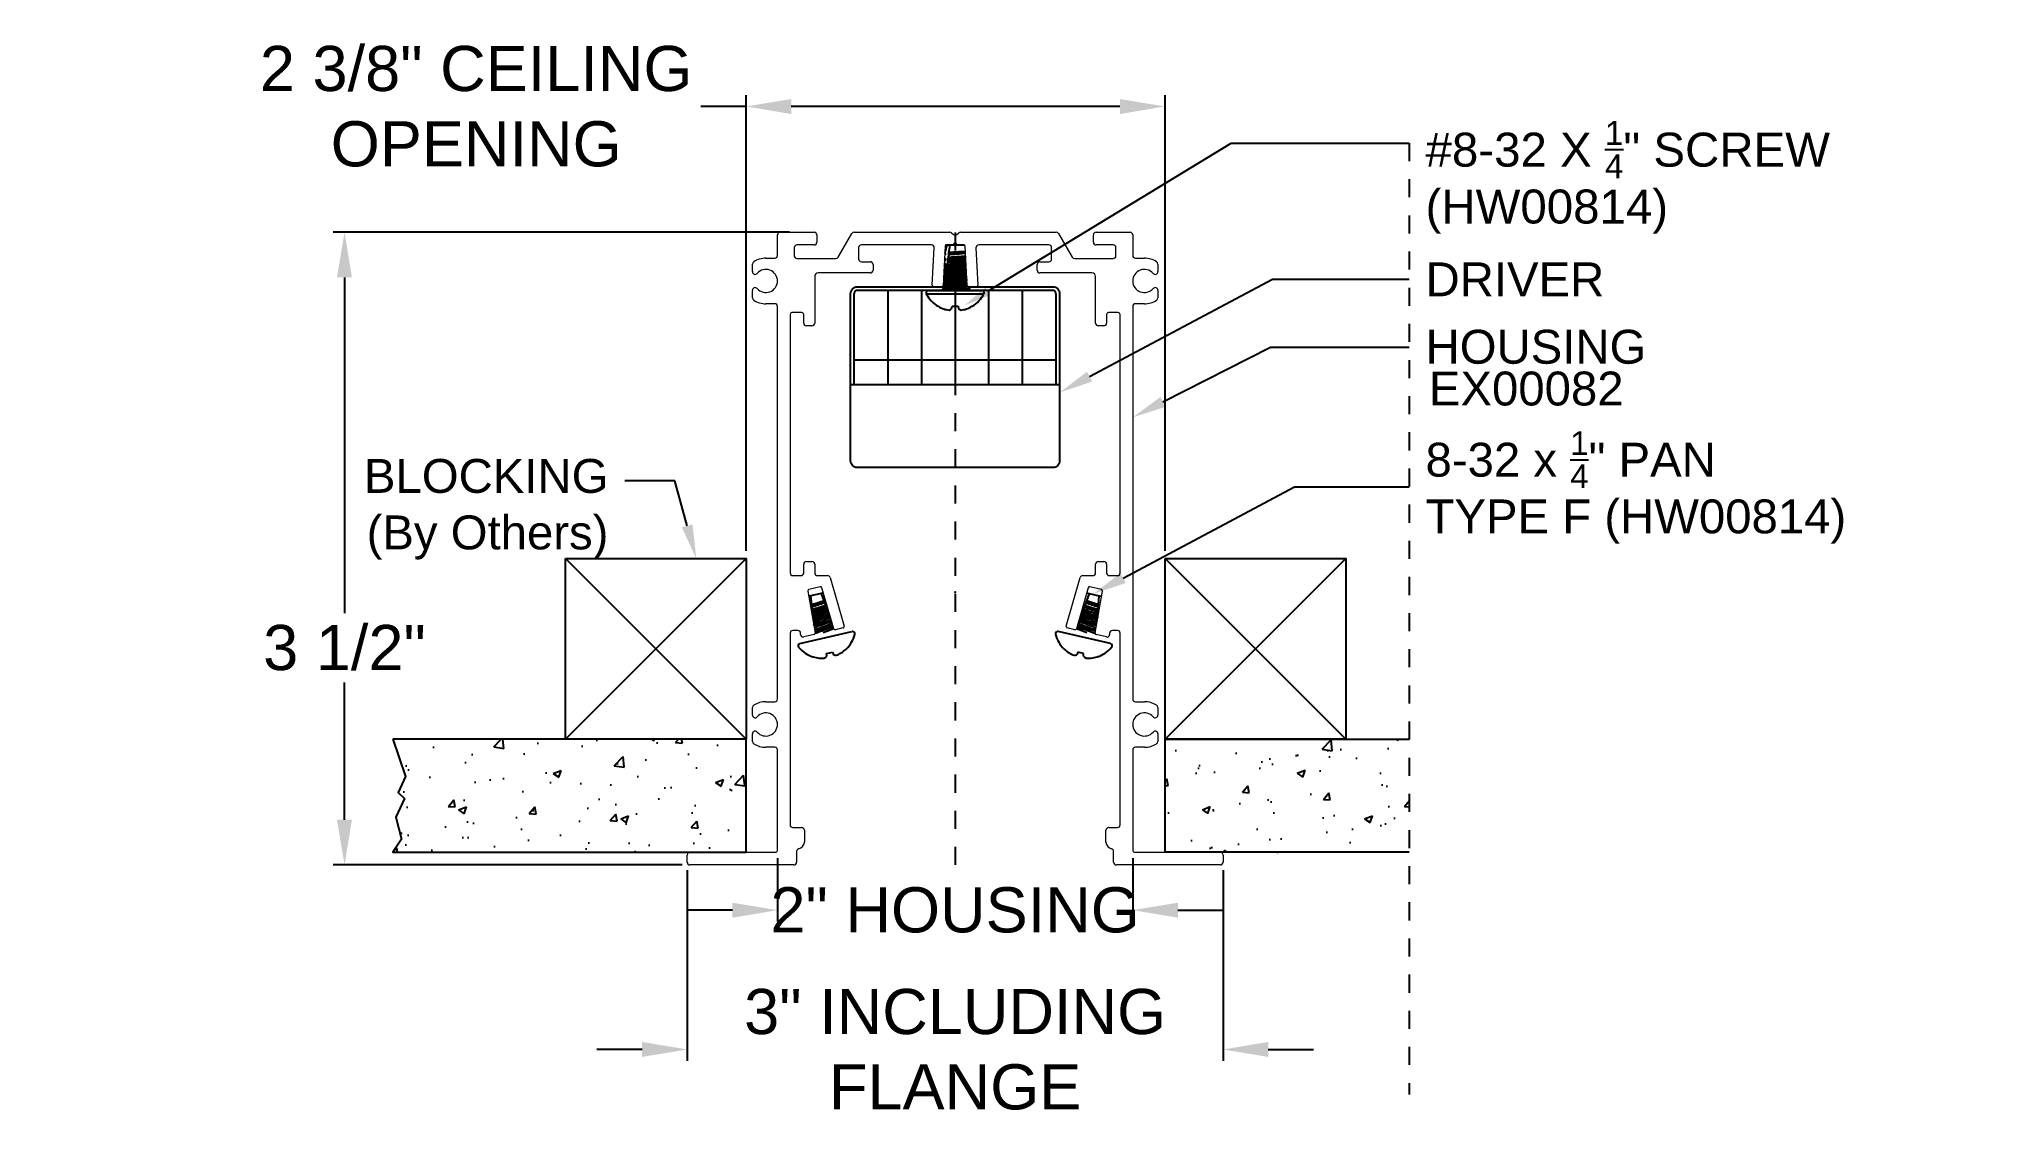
# Model space of a CAD drawing. Extents: x -5.1 to 5.8, y -1.4 to 4.6.
import ezdxf
from ezdxf import colors
from ezdxf.entities.mleader import LeaderData, LeaderLine
from ezdxf.math import Vec2, Vec3

# ---------------------------------------------------------------- set-up
doc = ezdxf.new("R2010")
doc.units = 0
doc.header["$LTSCALE"] = 0.5
doc.header["$MEASUREMENT"] = 0
doc.linetypes.add('PHANTOM', pattern=[0.5, 0.25, -0.05, 0.05, -0.05, 0.05, -0.05])
doc.layers.get('0').update_dxf_attribs({"color": 255, "linetype": 'CONTINUOUS'})
doc.layers.get('Defpoints').update_dxf_attribs({"linetype": 'CONTINUOUS'})
for name, color, linetype in [('Ceiling', 42, 'CONTINUOUS'), ('Driver', 210, 'CONTINUOUS'), ('FAB DWG', 221, 'CONTINUOUS'), ('Hardware', 242, 'CONTINUOUS'), ('Housing', 150, 'CONTINUOUS')]:
    doc.layers.add(name, color=color, linetype=linetype)
doc.layers.add('Construction', color=60, linetype='PHANTOM', plot=False)
doc.layers.add('CUST DWG', color=60, linetype='CONTINUOUS', lineweight=20)
doc.styles.add('LSAD_Standard', font='arial.ttf')
doc.styles.get("Standard").update_dxf_attribs({"font": 'arial.ttf'})
doc.dimstyles.new('LSAD_CustDims', dxfattribs={"dimtxt": 1, "dimasz": 1, "dimexe": 0.0625, "dimexo": 0.042969, "dimgap": 0.0625, "dimtad": 0, "dimtih": 1, "dimtoh": 1, "dimdec": 3, "dimzin": 0, "dimdsep": 46, "dimlunit": 4, "dimtxsty": 'Standard', "dimcen": 0.125, "dimclrd": 256, "dimclre": 256, "dimclrt": 256, "dimadec": 0, "dimazin": 0, "dimtfac": 1, "dimtdec": 3, "dimtix": 1, "dimtofl": 0, "dimtmove": 0, "dimatfit": 3, "dimfxl": 1, "dimfrac": 2, "dimtolj": 1, "dimtzin": 0, "dimarcsym": 0})

msp = doc.modelspace()

# ---------------------------------------------------------------- texts
at = {"layer": 'FAB DWG', "ltscale": 0.5, "transparency": 16777216, "insert": (2.6225, 2.7292), "char_height": 0.1875, "width": 3.15153, "attachment_point": 1, "style": 'LSAD_Standard'}
msp.add_mtext('\\A1;EX00082', dxfattribs=at)

# ---------------------------------------------------------------- blocks, each defined once
blk = doc.blocks.new('*D0')
at = {"layer": 'CUST DWG', "lineweight": -2, "ltscale": 0.5, "transparency": 16777216}
for p, q in [((-0.917, 3.5), (-3.443, 3.5)), ((-3.38, 3.25), (-3.38, 1.393)), ((-3.38, 0.25), (-3.38, 1.009)), ((-1.511, 0), (-3.443, 0))]:
    blk.add_line(p, q, dxfattribs=at)
at = {"layer": 'CUST DWG', "ltscale": 0.5, "transparency": 16777216}
for points in [[(-3.422, 3.25), (-3.339, 3.25), (-3.38, 3.5)], [(-3.422, 0.25), (-3.339, 0.25), (-3.38, 0)]]:
    blk.add_solid(points, dxfattribs=at)
at = {"layer": 'Defpoints', "color": 0, "ltscale": 0.5, "transparency": 16777216}
for p in [(-3.38, 3.5), (-0.874, 3.5), (-1.468, 0)]:
    blk.add_point(p, dxfattribs=at)
at = {"layer": 'CUST DWG', "ltscale": 0.5, "transparency": 16777216, "insert": (-3.38, 1.201), "char_height": 0.25, "attachment_point": 5}
blk.add_mtext('\\A1;3 1/2"', dxfattribs=at)
blk = doc.blocks.new('*D1')
at = {"layer": 'CUST DWG', "lineweight": -2, "ltscale": 0.5, "transparency": 16777216}
for p, q in [((-0.983, 0.037), (-0.983, -0.313)), ((0.983, 0.037), (0.983, -0.313)), ((-1.233, -0.25), (-1.483, -0.25)), ((1.233, -0.25), (1.483, -0.25))]:
    blk.add_line(p, q, dxfattribs=at)
at = {"layer": 'CUST DWG', "ltscale": 0.5, "transparency": 16777216}
for points in [[(-1.233, -0.209), (-1.233, -0.292), (-0.983, -0.25)], [(1.233, -0.209), (1.233, -0.292), (0.983, -0.25)]]:
    blk.add_solid(points, dxfattribs=at)
at = {"layer": 'Defpoints', "color": 0, "ltscale": 0.5, "transparency": 16777216}
for p in [(-0.983, 0.08), (0.983, 0.08), (-0.983, -0.25)]:
    blk.add_point(p, dxfattribs=at)
at = {"layer": 'CUST DWG', "ltscale": 0.5, "transparency": 16777216, "insert": (0, -0.25), "char_height": 0.25, "width": 2.3196, "attachment_point": 5}
blk.add_mtext('\\A1;2" HOUSING', dxfattribs=at)
blk = doc.blocks.new('*D2')
at = {"layer": 'CUST DWG', "lineweight": -2, "ltscale": 0.5, "transparency": 16777216}
for p, q in [((-1.483, -0.028), (-1.483, -1.083)), ((1.483, -0.028), (1.483, -1.083)), ((-1.733, -1.021), (-1.983, -1.021)), ((1.733, -1.021), (1.983, -1.021))]:
    blk.add_line(p, q, dxfattribs=at)
at = {"layer": 'CUST DWG', "ltscale": 0.5, "transparency": 16777216}
for points in [[(-1.733, -0.979), (-1.733, -1.062), (-1.483, -1.021)], [(1.733, -0.979), (1.733, -1.062), (1.483, -1.021)]]:
    blk.add_solid(points, dxfattribs=at)
at = {"layer": 'Defpoints', "color": 0, "ltscale": 0.5, "transparency": 16777216}
for p in [(-1.483, 0.015), (1.483, 0.015), (-1.483, -1.021)]:
    blk.add_point(p, dxfattribs=at)
at = {"layer": 'CUST DWG', "ltscale": 0.5, "transparency": 16777216, "insert": (0, -1.021), "char_height": 0.25, "width": 2.3439, "attachment_point": 5}
blk.add_mtext('\\A1;3" INCLUDING FLANGE', dxfattribs=at)
blk = doc.blocks.new('*D3')
at = {"layer": 'CUST DWG', "lineweight": -2, "ltscale": 0.5, "transparency": 16777216}
for p, q in [((-1.157, 1.738), (-1.157, 4.258)), ((1.162, 1.738), (1.162, 4.258)), ((-1.157, 4.196), (-1.407, 4.196)), ((0.912, 4.196), (-0.907, 4.196))]:
    blk.add_line(p, q, dxfattribs=at)
at = {"layer": 'CUST DWG', "ltscale": 0.5, "transparency": 16777216}
for points in [[(-0.907, 4.237), (-0.907, 4.154), (-1.157, 4.196)], [(0.912, 4.237), (0.912, 4.154), (1.162, 4.196)]]:
    blk.add_solid(points, dxfattribs=at)
at = {"layer": 'Defpoints', "color": 0, "ltscale": 0.5, "transparency": 16777216}
for p in [(-1.157, 4.196), (-1.157, 1.695), (1.162, 1.695)]:
    blk.add_point(p, dxfattribs=at)
at = {"layer": 'CUST DWG', "ltscale": 0.5, "transparency": 16777216, "insert": (-2.651, 4.196), "char_height": 0.25, "width": 2.47866, "attachment_point": 5}
blk.add_mtext('\\A1;2 3/8" CEILING OPENING', dxfattribs=at)

# ---------------------------------------------------------------- dimensions: what is measured, and where the dimension line sits
at = {"layer": 'CUST DWG', "ltscale": 0.5, "transparency": 16777216}
dim = msp.add_linear_dim(base=(-1.1569, 4.1956), p1=(1.1619, 1.695), p2=(-1.1569, 1.695), angle=180, text='<> CEILING OPENING', dimstyle='LSAD_CustDims', override={"dimtxt": 0.25, "dimasz": 0.25}, dxfattribs=at)
dim.commit()
dim.dimension.update_dxf_attribs({"geometry": '*D3', "text_midpoint": (-2.6509, 4.1956), "dimtype": 128})
dim = msp.add_linear_dim(base=(-3.3803, 3.5), p1=(-1.4684, 0.0001), p2=(-0.8744, 3.5), angle=90, dimstyle='LSAD_CustDims', override={"dimtxt": 0.25, "dimasz": 0.25}, dxfattribs=at)
dim.commit()
dim.dimension.update_dxf_attribs({"geometry": '*D0', "text_midpoint": (-3.3803, 1.2007), "dimtype": 128})
for base, p1, p2, text, picture, middle in [((-1.4834, -1.0208), (1.4834, 0.015), (-1.4834, 0.015), '<> INCLUDING FLANGE', '*D2', (0, -1.0208)), ((-0.9834, -0.2503), (0.9834, 0.08), (-0.9834, 0.08), '<> HOUSING', '*D1', (0, -0.2503))]:
    dim = msp.add_linear_dim(base=base, p1=p1, p2=p2, angle=180, text=text, dimstyle='LSAD_CustDims', override={"dimtxt": 0.25, "dimasz": 0.25}, dxfattribs=at)
    dim.commit()
    dim.dimension.update_dxf_attribs({"geometry": picture, "text_midpoint": middle})

# ---------------------------------------------------------------- hatches: boundary and pattern name
at = {"layer": 'Ceiling', "ltscale": 0.5, "transparency": 16777216}
h = msp.add_hatch(dxfattribs=at)
h.set_pattern_fill('AR-CONC', color=256, scale=0.0625)
h.set_pattern_definition([(50, (0.7806, 0.01), (0.448288, -0.03922), [0.046875, -0.515625]), (355, (0.7806, 0.01), (-0.08672, 0.47012), [0.0375, -0.4125]), (100.451, (0.81794, 0.00673), (0.36157, 0.4309), [0.039838, -0.438214]), (46.184, (0.7806, 0.135), (0.667026, -0.10345), [0.07031, -0.77344]), (96.636, (0.8362, 0.1264), (0.58416, 0.60882), [0.05976, -0.65732]), (351.184, (0.7806, 0.135), (0.58416, 0.60882), [0.05625, -0.61875]), (21, (0.8431, 0.10375), (0.373067, -0.251637), [0.046875, -0.515625]), (326, (0.8431, 0.10375), (0.15207, 0.45322), [0.0375, -0.4125]), (71.451, (0.87417, 0.0828), (0.52514, 0.20158), [0.039838, -0.438214]), (37.5, (0.78058, 0.01), (0.0076, 0.2080587), [0, -0.4075, 0, -0.41875, 0, -0.414062]), (7.5, (0.78058, 0.01), (0.164418, 0.246507), [0, -0.23875, 0, -0.398125, 0, -0.157812]), (327.5, (0.6412, 0.01), (0.333639, -0.014097), [0, -0.15625, 0, -0.4875, 0, -0.646875]), (317.5, (0.5787, 0.01), (0.364491, 0.062566), [0, -0.203125, 0, -0.32375, 0, -0.459375])])
h.paths.add_polyline_path([(-1.1569, 0.07), (-1.1569, 0.695), (-3.113, 0.695), (-3.0428, 0.4884), (-3.0838, 0.4014), (-3.0477, 0.367), (-3.0959, 0.2652), (-3.0641, 0.1422), (-3.113, 0.07)])
h.paths.add_polyline_path([(1.1619, 0.695), (2.514, 0.695), (2.514, 0.07), (1.1619, 0.07)])

# ---------------------------------------------------------------- linework, layer by layer
at = {"ltscale": 0.5, "transparency": 16777216}
msp.add_point((0, 1.5099), dxfattribs=at)
at = {"layer": 'Ceiling', "ltscale": 0.5, "transparency": 16777216}
for p, q in [((-2.1569, 1.695), (-1.1569, 0.695)), ((-1.1569, 1.695), (-2.1569, 0.695)), ((1.1619, 1.695), (2.1619, 0.695)), ((2.1619, 1.695), (1.1619, 0.695))]:
    msp.add_line(p, q, dxfattribs=at)
for points in [[(-2.1569, 1.695), (-1.1569, 1.695), (-1.1569, 0.695), (-2.1569, 0.695)], [(1.1619, 1.695), (2.1619, 1.695), (2.1619, 0.695), (1.1619, 0.695)]]:
    msp.add_lwpolyline(points, close=True, dxfattribs=at)
at = {"layer": 'Ceiling', "transparency": 16777216}
msp.add_lwpolyline([(-3.113, 0.695), (-3.0428, 0.4884), (-3.0838, 0.4014), (-3.0477, 0.367), (-3.0959, 0.2652), (-3.0641, 0.1422), (-3.113, 0.07), (-1.1569, 0.07), (-1.1569, 0.695)], close=True, dxfattribs=at)
msp.add_lwpolyline([(2.514, 0.07), (1.1619, 0.07), (1.1619, 0.695), (2.514, 0.695)], dxfattribs=at)
at = {"layer": 'Construction', "ltscale": 0.5, "transparency": 16777216}
for p, q in [((2.514, 3.9933), (2.5139, -1.27)), ((0, 3.4996), (0, 0))]:
    msp.add_line(p, q, dxfattribs=at)
at = {"layer": 'Driver', "transparency": 16777216}
for p, q in [((-0.5592, 2.6551), (-0.5592, 3.1614)), ((0.5408, 3.1784), (-0.5422, 3.1784)), ((-0.3731, 3.1784), (-0.3731, 2.6551)), ((-0.1869, 3.1784), (-0.1869, 2.6551)), ((0, 3.1784), (0, 2.6551)), ((0.1855, 3.1784), (0.1855, 2.6551)), ((0.3717, 3.1784), (0.3717, 2.6551)), ((0.5578, 3.1614), (0.5578, 2.6551)), ((0.5578, 2.7931), (-0.5592, 2.7931)), ((0.5778, 2.6551), (-0.5792, 2.6551))]:
    msp.add_line(p, q, dxfattribs=at)
msp.add_lwpolyline([(0.0716, 3.1984), (0.5415, 3.1984, -0.4142136), (0.5785, 3.1614), (0.5785, 2.2354, -0.4142136), (0.5415, 2.1984), (-0.5415, 2.1984, -0.4142136), (-0.5785, 2.2354), (-0.5785, 3.1614, -0.4142136), (-0.5415, 3.1984), (-0.0732, 3.1984)], format="xyb", dxfattribs=at)
for centre, start, end in [((-0.5422, 3.1614), 90, 180), ((0.5408, 3.1614), 0, 90)]:
    msp.add_arc(centre, 0.017, start, end, dxfattribs=at)
at = {"layer": 'Hardware', "linetype": 'Continuous', "lineweight": 25, "transparency": 16777216}
for p, q in [((-0.0462, 3.4284), (-0.0523, 3.4284)), ((-0.0289, 3.4284), (-0.0462, 3.4284)), ((-0.0372, 3.3604), (-0.0353, 3.3765)), ((-0.035, 3.3787), (-0.034, 3.3866)), ((0.0523, 3.4284), (-0.0289, 3.4284)), ((0.0566, 3.391), (0.0226, 3.391)), ((-0.0443, 3.3034), (-0.0612, 3.3034)), ((-0.0443, 3.3034), (-0.0439, 3.3064)), ((-0.0428, 3.3154), (-0.0418, 3.3233)), ((-0.0405, 3.3336), (-0.0399, 3.3392)), ((-0.0389, 3.347), (-0.0379, 3.355)), ((-0.1595, 3.1592), (0.1595, 3.1592)), ((-0.148, 3.1784), (0.148, 3.1784)), ((-0.0651, 3.194), (-0.0651, 3.1866)), ((0.0651, 3.2331), (0.0651, 3.2405)), ((0.0651, 3.2018), (0.0651, 3.2093)), ((0.082, 3.1881), (0.082, 3.1921)), ((-0.0948, 3.0903), (-0.0933, 3.0903)), ((-0.0193, 3.0758), (-0.0167, 3.0903)), ((-0.0167, 3.0903), (0.0167, 3.0903)), ((0.0167, 3.0903), (0.0193, 3.0758)), ((0.0933, 3.0903), (0.0948, 3.0903))]:
    msp.add_line(p, q, dxfattribs=at)
at = {"layer": 'Hardware', "linetype": 'Continuous', "transparency": 16777216}
for p, q in [((-0.7981, 1.4895), (-0.8106, 1.4866)), ((-0.7417, 1.5025), (-0.7981, 1.4895)), ((-0.793, 1.4416), (-0.7981, 1.4895)), ((-0.7928, 1.4397), (-0.793, 1.4416)), ((-0.792, 1.4318), (-0.7928, 1.4397)), ((-0.7916, 1.4281), (-0.792, 1.4318)), ((-0.7902, 1.4147), (-0.7916, 1.4281)), ((-0.7895, 1.408), (-0.7902, 1.4147)), ((-0.7887, 1.4001), (-0.7895, 1.408)), ((-0.7083, 1.4106), (-0.768, 1.3969)), ((-0.7291, 1.5054), (-0.7417, 1.5025)), ((-0.7417, 1.5025), (-0.7268, 1.4615)), ((-0.7268, 1.4615), (-0.7265, 1.4607)), ((-0.7265, 1.4607), (-0.7239, 1.4534)), ((-0.7239, 1.4534), (-0.7228, 1.4505)), ((-0.7228, 1.4505), (-0.7176, 1.4361)), ((-0.7176, 1.4361), (-0.7159, 1.4314)), ((-0.7159, 1.4314), (-0.7132, 1.4241)), ((-0.7132, 1.4241), (-0.7099, 1.415)), ((-0.7099, 1.415), (-0.7083, 1.4106)), ((-0.7083, 1.4106), (-0.7052, 1.4022)), ((-0.7083, 1.4106), (-0.7083, 1.4106)), ((0.7081, 1.4106), (0.7051, 1.4022)), ((0.7097, 1.415), (0.7081, 1.4106)), ((0.7081, 1.4106), (0.7678, 1.3969)), ((0.7081, 1.4106), (0.7081, 1.4106)), ((0.713, 1.4241), (0.7097, 1.415)), ((0.7157, 1.4314), (0.713, 1.4241)), ((0.7174, 1.4361), (0.7157, 1.4314)), ((0.7226, 1.4505), (0.7174, 1.4361)), ((0.7237, 1.4534), (0.7226, 1.4505)), ((0.7264, 1.4607), (0.7237, 1.4534)), ((0.7267, 1.4615), (0.7264, 1.4607)), ((0.7416, 1.5025), (0.7267, 1.4615)), ((0.7291, 1.5054), (0.7416, 1.5025)), ((0.7416, 1.5025), (0.7979, 1.4895)), ((0.7885, 1.4001), (0.7893, 1.408)), ((0.7893, 1.408), (0.79, 1.4147)), ((0.79, 1.4147), (0.7914, 1.4281)), ((0.7914, 1.4281), (0.7918, 1.4318)), ((0.7918, 1.4318), (0.7927, 1.4397)), ((0.7927, 1.4397), (0.7929, 1.4416)), ((0.7929, 1.4416), (0.7979, 1.4895)), ((0.7979, 1.4895), (0.8106, 1.4865)), ((-0.7895, 1.367), (-0.7895, 1.3669)), ((-0.7849, 1.3642), (-0.7889, 1.3633)), ((-0.7877, 1.391), (-0.7887, 1.4001)), ((-0.7877, 1.391), (-0.768, 1.3969)), ((-0.7873, 1.387), (-0.7877, 1.391)), ((-0.7862, 1.3763), (-0.7873, 1.387)), ((-0.7853, 1.3684), (-0.7862, 1.3763)), ((-0.7849, 1.3642), (-0.7853, 1.3684)), ((-0.7052, 1.4022), (-0.7026, 1.3949)), ((-0.7026, 1.3949), (-0.6989, 1.3849)), ((-0.6989, 1.3849), (-0.6987, 1.3841)), ((-0.6946, 1.3851), (-0.6987, 1.3841)), ((0.6946, 1.385), (0.6985, 1.3841)), ((0.6988, 1.3849), (0.6985, 1.3841)), ((0.7024, 1.3949), (0.6988, 1.3849)), ((0.7051, 1.4022), (0.7024, 1.3949)), ((0.7875, 1.391), (0.7678, 1.3969)), ((0.7847, 1.3642), (0.7852, 1.3684)), ((0.7847, 1.3642), (0.7889, 1.3633)), ((0.7852, 1.3684), (0.786, 1.3763)), ((0.786, 1.3763), (0.7871, 1.387)), ((0.7871, 1.387), (0.7875, 1.391)), ((0.7875, 1.391), (0.7885, 1.4001)), ((0.7897, 1.368), (0.7894, 1.367)), ((0.7894, 1.367), (0.7895, 1.3668)), ((-0.8592, 1.2251), (-0.5709, 1.2917)), ((-0.6043, 1.1935), (-0.6028, 1.1939)), ((0.8592, 1.2251), (0.5709, 1.2917)), ((0.6043, 1.1935), (0.6028, 1.1939)), ((-0.7876, 1.1512), (-0.7861, 1.1515)), ((-0.7115, 1.1688), (-0.6789, 1.1763)), ((-0.7107, 1.1541), (-0.7115, 1.1688)), ((-0.6789, 1.1763), (-0.6732, 1.1628)), ((0.6789, 1.1763), (0.6732, 1.1628)), ((0.7115, 1.1688), (0.6789, 1.1763)), ((0.7107, 1.1541), (0.7115, 1.1688)), ((0.7876, 1.1512), (0.7861, 1.1515))]:
    msp.add_line(p, q, dxfattribs=at)
at = {"layer": 'Hardware', "linetype": 'Continuous', "transparency": 16777216, "flags": 128}
for points in [[(-0.7928, 1.4397), (-0.7853, 1.4421), (-0.7771, 1.4447), (-0.7684, 1.4474), (-0.7593, 1.4503), (-0.7505, 1.4531), (-0.742, 1.4558), (-0.7339, 1.4584), (-0.7265, 1.4607)], [(-0.792, 1.4318), (-0.7843, 1.4342), (-0.7759, 1.4369), (-0.7669, 1.4397), (-0.7576, 1.4427), (-0.7485, 1.4456), (-0.7397, 1.4484), (-0.7314, 1.451), (-0.7239, 1.4534)], [(-0.7895, 1.408), (-0.783, 1.4101), (-0.776, 1.4123), (-0.7684, 1.4147), (-0.7605, 1.4173), (-0.7523, 1.4198), (-0.7443, 1.4224), (-0.7365, 1.4248), (-0.7291, 1.4272), (-0.7222, 1.4294), (-0.7159, 1.4314)], [(-0.7887, 1.4001), (-0.782, 1.4023), (-0.7749, 1.4045), (-0.7671, 1.407), (-0.759, 1.4096), (-0.7506, 1.4122), (-0.7423, 1.4148), (-0.7343, 1.4174), (-0.7267, 1.4198), (-0.7197, 1.422), (-0.7132, 1.4241)], [(-0.7873, 1.387), (-0.7783, 1.3897), (-0.7685, 1.3926), (-0.7581, 1.3957), (-0.7475, 1.3989), (-0.737, 1.402), (-0.7269, 1.4051), (-0.7172, 1.408), (-0.7083, 1.4106)], [(0.7871, 1.387), (0.7781, 1.3897), (0.7683, 1.3926), (0.758, 1.3957), (0.7473, 1.3989), (0.7369, 1.402), (0.7267, 1.4051), (0.7171, 1.408), (0.7081, 1.4106)], [(0.7885, 1.4001), (0.7819, 1.4023), (0.7747, 1.4045), (0.767, 1.407), (0.7588, 1.4096), (0.7504, 1.4122), (0.7422, 1.4148), (0.7342, 1.4174), (0.7266, 1.4198), (0.7196, 1.422), (0.713, 1.4241)], [(0.7893, 1.408), (0.7828, 1.4101), (0.7758, 1.4123), (0.7683, 1.4147), (0.7603, 1.4173), (0.7522, 1.4198), (0.7442, 1.4224), (0.7364, 1.4248), (0.729, 1.4272), (0.7221, 1.4294), (0.7157, 1.4314)], [(0.7918, 1.4318), (0.7842, 1.4342), (0.7757, 1.4369), (0.7667, 1.4397), (0.7574, 1.4427), (0.7483, 1.4456), (0.7395, 1.4484), (0.7312, 1.451), (0.7237, 1.4534)], [(0.7927, 1.4397), (0.7852, 1.4421), (0.777, 1.4447), (0.7682, 1.4474), (0.7592, 1.4503), (0.7504, 1.4531), (0.7418, 1.4558), (0.7337, 1.4584), (0.7264, 1.4607)], [(-0.7881, 1.3542), (-0.7798, 1.3567), (-0.7709, 1.3594), (-0.7612, 1.3623), (-0.7509, 1.3653), (-0.7404, 1.3685), (-0.7299, 1.3716), (-0.7197, 1.3747), (-0.71, 1.3776), (-0.7011, 1.3802), (-0.6938, 1.3824)], [(-0.7826, 1.3273), (-0.782, 1.3275), (-0.7737, 1.3301), (-0.7647, 1.3327), (-0.755, 1.3356), (-0.7448, 1.3387), (-0.7343, 1.3418), (-0.7238, 1.345), (-0.7136, 1.348), (-0.7039, 1.3509), (-0.6949, 1.3536), (-0.6866, 1.3561), (-0.6863, 1.3562)], [(-0.7819, 1.3235), (-0.7811, 1.3237), (-0.7728, 1.3263), (-0.7638, 1.3289), (-0.7541, 1.3318), (-0.7439, 1.3349), (-0.7334, 1.338), (-0.7229, 1.3412), (-0.7127, 1.3442), (-0.703, 1.3471), (-0.6941, 1.3498), (-0.6857, 1.3523), (-0.6853, 1.3525)], [(-0.7771, 1.2964), (-0.7749, 1.2971), (-0.7666, 1.2996), (-0.7577, 1.3023), (-0.748, 1.3052), (-0.7378, 1.3082), (-0.7273, 1.3114), (-0.7168, 1.3145), (-0.7065, 1.3176), (-0.6969, 1.3205), (-0.6879, 1.3231), (-0.6796, 1.3257), (-0.6777, 1.3262)], [(-0.7764, 1.2925), (-0.7741, 1.2933), (-0.7657, 1.2958), (-0.7568, 1.2985), (-0.7471, 1.3014), (-0.7369, 1.3044), (-0.7264, 1.3076), (-0.7159, 1.3107), (-0.7057, 1.3138), (-0.696, 1.3167), (-0.687, 1.3193), (-0.6787, 1.3219), (-0.6767, 1.3225)], [(-0.678, 1.3547), (-0.678, 1.3548)], [(0.7764, 1.2925), (0.7739, 1.2933), (0.7656, 1.2958), (0.7566, 1.2985), (0.747, 1.3014), (0.7367, 1.3044), (0.7262, 1.3076), (0.7157, 1.3107), (0.7055, 1.3138), (0.6958, 1.3167), (0.6869, 1.3193), (0.6786, 1.3219), (0.6767, 1.3225)], [(0.7771, 1.2964), (0.7748, 1.2971), (0.7665, 1.2996), (0.7575, 1.3023), (0.7478, 1.3052), (0.7376, 1.3082), (0.7271, 1.3114), (0.7166, 1.3145), (0.7064, 1.3176), (0.6967, 1.3205), (0.6877, 1.3231), (0.6794, 1.3257), (0.6777, 1.3262)], [(0.6779, 1.3547), (0.6778, 1.3548)], [(0.7819, 1.3234), (0.7809, 1.3237), (0.7726, 1.3263), (0.7637, 1.3289), (0.754, 1.3318), (0.7438, 1.3349), (0.7333, 1.338), (0.7228, 1.3412), (0.7125, 1.3442), (0.7028, 1.3471), (0.6939, 1.3498), (0.6856, 1.3523), (0.6852, 1.3524)], [(0.7825, 1.3273), (0.7818, 1.3275), (0.7735, 1.3301), (0.7646, 1.3327), (0.7549, 1.3356), (0.7446, 1.3387), (0.7341, 1.3418), (0.7236, 1.345), (0.7134, 1.348), (0.7037, 1.3509), (0.6948, 1.3536), (0.6865, 1.3561), (0.6863, 1.3562)], [(0.788, 1.3542), (0.7797, 1.3567), (0.7707, 1.3594), (0.761, 1.3623), (0.7508, 1.3653), (0.7403, 1.3685), (0.7298, 1.3716), (0.7196, 1.3747), (0.7099, 1.3776), (0.7009, 1.3802), (0.6926, 1.3828)]]:
    msp.add_lwpolyline(points, dxfattribs=at)
at = {"layer": 'Hardware', "linetype": 'Continuous', "lineweight": 25, "transparency": 16777216}
for centre, radius, start, end in [((-0.148, 3.1653), 0.013, 90, 207.99377), ((0, 3.244), 0.1806, 207.99377, 238.3387), ((0, 3.244), 0.1806, 301.6613, 332.00623), ((0.148, 3.1653), 0.013, 332.00623, 90), ((-0.0004, 3.2462), 0.1815, 239.22905, 249.88131), ((-0.0169, 3.2198), 0.1512, 252.30821, 263.93895), ((-0.0439, 3.1111), 0.0431, 284.80759, 304.86797), ((0.0439, 3.1111), 0.0431, 235.13203, 255.19241), ((0.0169, 3.2198), 0.1512, 276.06105, 287.69179), ((0.0004, 3.2462), 0.1815, 290.11869, 300.77095)]:
    msp.add_arc(centre, radius, start, end, dxfattribs=at)
at = {"layer": 'Hardware', "linetype": 'Continuous', "transparency": 16777216}
for centre, radius, start, end in [((-8.5769, 27.3392), 27.0422, 286.72892, 286.8754), ((-5.8334, 17.045), 16.4105, 287.89218, 288.14476), ((-11.3397, 37.3535), 37.4552, 286.35906, 286.47488), ((-8.0543, 24.7595), 24.4725, 287.32157, 287.464), ((8.0541, 24.7595), 24.4725, 252.536, 252.67843), ((11.3395, 37.3535), 37.4552, 253.52512, 253.64094), ((5.8332, 17.045), 16.4105, 251.85524, 252.10782), ((8.5768, 27.3392), 27.0422, 253.1246, 253.27108), ((-0.7753, 1.3142), 0.0547, 105.05122, 105.0798), ((-0.3647, 0.1381), 1.2909, 105.00524, 109.13615), ((11.4517, -36.8367), 40.1249, 107.63658, 107.7579), ((10.4331, -33.5975), 36.7215, 107.65273, 107.7883), ((-0.0072, -0.6982), 2.1838, 108.27273, 110.87177), ((-1.618, 3.8252), 2.6267, 288.51602, 290.6953), ((-0.0001, -0.7286), 2.1838, 108.22982, 110.91551), ((-1.0179, 2.1334), 0.8643, 286.09852, 292.94639), ((0.1573, -1.1758), 2.6267, 108.46624, 110.78519), ((-1.0109, 2.1029), 0.8643, 288.98051, 293.05553), ((1.0107, 2.1029), 0.8643, 246.95463, 251.01949), ((-0.1574, -1.1758), 2.6267, 69.21076, 71.53044), ((1.0178, 2.1334), 0.8643, 247.06376, 253.91186), ((0, -0.7286), 2.1838, 69.08033, 71.76618), ((1.6178, 3.8252), 2.6267, 249.30803, 251.48742), ((0.007, -0.6982), 2.1838, 69.12406, 71.72328), ((0.3646, 0.1381), 1.2909, 70.85685, 74.99476), ((-10.4333, -33.5975), 36.7215, 72.2117, 72.34727), ((-11.4519, -36.8367), 40.1249, 72.2421, 72.36342), ((0.7752, 1.3142), 0.0547, 74.7562, 74.94878), ((-0.8563, 1.2124), 0.013, 103.00269, 220.99646), ((-0.7298, 1.3223), 0.1806, 220.99646, 251.34139), ((-0.7299, 1.3246), 0.1815, 303.12138, 313.77364), ((-0.7298, 1.3223), 0.1806, 314.66399, 345.00891), ((-0.5679, 1.279), 0.013, 345.00891, 103.00269), ((0.5679, 1.279), 0.013, 76.99731, 194.99109), ((0.7298, 1.3223), 0.1806, 194.99109, 225.33601), ((0.7299, 1.3246), 0.1815, 226.22636, 236.87862), ((0.7298, 1.3223), 0.1806, 288.65861, 319.00354), ((0.8563, 1.2124), 0.013, 319.00354, 76.99731), ((-0.7307, 1.3244), 0.1815, 252.23173, 262.884), ((-0.7409, 1.2949), 0.1512, 265.3109, 276.94164), ((-0.7427, 1.183), 0.0431, 297.81028, 317.87065), ((-0.6571, 1.2027), 0.0431, 248.13472, 268.1951), ((-0.7078, 1.3026), 0.1512, 289.06374, 300.69448), ((0.7078, 1.3026), 0.1512, 239.30552, 250.93626), ((0.6571, 1.2027), 0.0431, 271.8049, 291.86528), ((0.7427, 1.183), 0.0431, 222.12935, 242.18972), ((0.7409, 1.2949), 0.1512, 263.05836, 274.6891), ((0.7307, 1.3244), 0.1815, 277.116, 287.76827)]:
    msp.add_arc(centre, radius, start, end, dxfattribs=at)
at = {"layer": 'Hardware', "linetype": 'Continuous', "lineweight": 25, "transparency": 16777216}
for start_param, end_param in [(5.2678343, 5.285097), (5.338078, 5.3561794), (5.412021, 5.4312085)]:
    msp.add_ellipse((0, 3.6638), major_axis=(0, -0.5301), ratio=0.1227846, start_param=start_param, end_param=end_param, dxfattribs=at)
for points in [[(-0.0547, 3.3765), (-0.0556, 3.376), (-0.0565, 3.3755), (-0.0574, 3.375)], [(-0.0574, 3.3762), (-0.0565, 3.3763), (-0.0556, 3.3764), (-0.0547, 3.3765)], [(-0.0462, 3.4284), (-0.0499, 3.414), (-0.0536, 3.3996), (-0.0573, 3.3851)], [(-0.0573, 3.3851), (-0.0567, 3.3848), (-0.056, 3.3846), (-0.0553, 3.3843)], [(-0.057, 3.384), (-0.0564, 3.3841), (-0.0559, 3.3842), (-0.0553, 3.3843)], [(-0.0353, 3.3765), (-0.0352, 3.3772), (-0.0351, 3.3779), (-0.035, 3.3787)], [(-0.034, 3.3873), (-0.0323, 3.401), (-0.0306, 3.4147), (-0.0289, 3.4284)], [(-0.034, 3.3866), (-0.034, 3.3868), (-0.034, 3.387), (-0.034, 3.3873)], [(0.0226, 3.391), (0.0153, 3.3905), (0.0078, 3.39), (0, 3.3896)], [(0, 3.3893), (0.0074, 3.3898), (0.0152, 3.3904), (0.0226, 3.391)], [(-0.0605, 3.3267), (-0.057, 3.3252), (-0.0534, 3.3238), (-0.0498, 3.3224)], [(-0.0603, 3.321), (-0.0577, 3.3215), (-0.0543, 3.3219), (-0.0498, 3.3224)], [(-0.0593, 3.3561), (-0.0571, 3.3551), (-0.055, 3.3542), (-0.0528, 3.3533)], [(-0.0521, 3.3456), (-0.0544, 3.3444), (-0.0568, 3.3431), (-0.0592, 3.3418)], [(-0.0399, 3.3392), (-0.0277, 3.3402), (-0.0139, 3.3413), (0, 3.3423)], [(-0.0645, 3.2182), (-0.0649, 3.2179), (-0.0654, 3.2176), (-0.0658, 3.2174)], [(-0.0654, 3.2251), (-0.0653, 3.225), (-0.0652, 3.225), (-0.0651, 3.2249)], [(0.0645, 3.2402), (0.0645, 3.2402), (0.0645, 3.2402), (0.0646, 3.2402)], [(0.0645, 3.2089), (0.0651, 3.2093), (0.0656, 3.2096), (0.0662, 3.2099)]]:
    msp.add_open_spline(points, degree=3, dxfattribs=at)
for points, knots in [([(-0.0379, 3.355), (-0.0378, 3.3561), (-0.0376, 3.3572), (-0.0375, 3.3583), (-0.0374, 3.359), (-0.0373, 3.3597), (-0.0372, 3.3604)], [0, 0, 0, 0, 0.00018743537, 0.00018743537, 0.00018743537, 0.00030748815, 0.00030748815, 0.00030748815, 0.00030748815]), ([(-0.0379, 3.355), (-0.0323, 3.3555), (-0.0261, 3.3561), (-0.0131, 3.3571), (-0.0064, 3.3576), (0, 3.3581)], [0, 0, 0, 0, 0.5, 0.5, 1, 1, 1, 1]), ([(0, 3.3627), (-0.0065, 3.3624), (-0.013, 3.362), (-0.0256, 3.3612), (-0.0316, 3.3608), (-0.0372, 3.3604)], [0, 0, 0, 0, 0.5, 0.5, 1, 1, 1, 1]), ([(-0.0353, 3.3765), (-0.0299, 3.377), (-0.0242, 3.3776), (-0.0124, 3.3786), (-0.0062, 3.3792), (0, 3.3796)], [0, 0, 0, 0, 0.5, 0.5, 1, 1, 1, 1]), ([(-0.035, 3.3787), (-0.0297, 3.3792), (-0.0239, 3.3797), (-0.012, 3.3806), (-0.0059, 3.3811), (0, 3.3815)], [0, 0, 0, 0, 0.5, 0.5, 1, 1, 1, 1]), ([(0, 3.3896), (-0.006, 3.3892), (-0.0118, 3.3888), (-0.0233, 3.3881), (-0.0288, 3.3877), (-0.034, 3.3873)], [0, 0, 0, 0, 0.5, 0.5, 1, 1, 1, 1]), ([(-0.034, 3.3866), (-0.0288, 3.3871), (-0.0232, 3.3876), (-0.0116, 3.3885), (-0.0057, 3.3889), (0, 3.3893)], [0, 0, 0, 0, 0.5, 0.5, 1, 1, 1, 1]), ([(0, 3.3815), (0.0081, 3.3821), (0.0167, 3.3827), (0.0328, 3.3841), (0.0402, 3.3848), (0.0492, 3.3858), (0.0519, 3.3861), (0.0551, 3.3865), (0.056, 3.3867), (0.0568, 3.3868)], [0, 0, 0, 0, 0.25, 0.25, 0.5, 0.5, 0.625, 0.625, 0.67560897, 0.67560897, 0.67560897, 0.67560897]), ([(0, 3.3796), (0.0018, 3.3798), (0.0055, 3.3801), (0.0109, 3.3805), (0.0163, 3.381), (0.0217, 3.3815), (0.0269, 3.382), (0.0319, 3.3826), (0.0368, 3.3831), (0.0414, 3.3836), (0.0456, 3.3841), (0.0495, 3.3846), (0.0531, 3.3852), (0.0555, 3.3855), (0.0567, 3.3857), (0.0569, 3.3857)], [0, 0, 0, 0, 0.04864805, 0.09729617, 0.14727542, 0.19725473, 0.24731581, 0.29737691, 0.34888759, 0.40039826, 0.45053827, 0.50067824, 0.55227713, 0.60387592, 0.61513065, 0.61513065, 0.61513065, 0.61513065]), ([(0.0579, 3.3667), (0.0575, 3.3667), (0.0559, 3.3665), (0.0529, 3.3663), (0.0487, 3.3659), (0.0441, 3.3655), (0.0392, 3.3652), (0.034, 3.3648), (0.0286, 3.3644), (0.0228, 3.364), (0.0162, 3.3636), (0.0085, 3.3632), (0.0029, 3.3629), (0, 3.3627)], [0.40224837, 0.40224837, 0.40224837, 0.40224837, 0.41995802, 0.47262582, 0.52529364, 0.57945741, 0.63362118, 0.68685896, 0.74009674, 0.79488071, 0.84966466, 0.92431246, 1, 1, 1, 1]), ([(0, 3.3581), (0.0028, 3.3583), (0.0083, 3.3587), (0.0167, 3.3593), (0.0248, 3.36), (0.0326, 3.3607), (0.0399, 3.3614), (0.0463, 3.362), (0.0519, 3.3627), (0.0556, 3.3632), (0.0575, 3.3634), (0.058, 3.3635)], [0, 0, 0, 0, 0.08843818, 0.17921169, 0.27161254, 0.36484934, 0.45808615, 0.550487, 0.64126051, 0.72969869, 0.76741091, 0.76741091, 0.76741091, 0.76741091]), ([(-0.0645, 3.2494), (-0.064, 3.2496), (-0.063, 3.2501), (-0.0602, 3.2507), (-0.0565, 3.2513), (-0.0519, 3.2519), (-0.0463, 3.2525), (-0.0399, 3.2532), (-0.0326, 3.2539), (-0.0248, 3.2546), (-0.0167, 3.2553), (-0.0083, 3.2559), (-0.0028, 3.2563), (0, 3.2565)], [0, 0, 0, 0, 0.0911262, 0.1818961, 0.2703307, 0.3587653, 0.4495352, 0.5419323, 0.6351653, 0.7283984, 0.8207955, 0.9115654, 1, 1, 1, 1]), ([(-0.0637, 3.2576), (-0.0628, 3.2579), (-0.0616, 3.2582), (-0.0584, 3.2588), (-0.0565, 3.2591), (-0.0519, 3.2597), (-0.0492, 3.26), (-0.0402, 3.261), (-0.0328, 3.2617), (-0.0167, 3.2631), (-0.0081, 3.2638), (0, 3.2643)], [0.13034926, 0.13034926, 0.13034926, 0.13034926, 0.25, 0.25, 0.375, 0.375, 0.5, 0.5, 0.75, 0.75, 1, 1, 1, 1]), ([(-0.063, 3.2697), (-0.0615, 3.2698), (-0.0575, 3.2702), (-0.0502, 3.2708), (-0.0411, 3.2715), (-0.0313, 3.2722), (-0.021, 3.2729), (-0.0105, 3.2735), (-0.0035, 3.2739), (0, 3.2741)], [0.47809, 0.47809, 0.47809, 0.47809, 0.52963617, 0.60858585, 0.68824652, 0.76790719, 0.84685686, 0.92442215, 1, 1, 1, 1]), ([(-0.0628, 3.2736), (-0.0614, 3.2737), (-0.0598, 3.2739), (-0.0507, 3.2747), (-0.0413, 3.2754), (-0.021, 3.2768), (-0.0103, 3.2774), (0, 3.278)], [0.4473601, 0.4473601, 0.4473601, 0.4473601, 0.5, 0.5, 0.75, 0.75, 1, 1, 1, 1]), ([(-0.0624, 3.2814), (-0.0617, 3.2816), (-0.06, 3.282), (-0.0565, 3.2826), (-0.0519, 3.2831), (-0.0463, 3.2838), (-0.0399, 3.2845), (-0.0326, 3.2852), (-0.0248, 3.2858), (-0.0167, 3.2865), (-0.0083, 3.2872), (-0.0028, 3.2876), (0, 3.2878)], [0.10695767, 0.10695767, 0.10695767, 0.10695767, 0.18189606, 0.27033067, 0.35876529, 0.44953515, 0.54193228, 0.63516534, 0.72839839, 0.82079552, 0.91156538, 1, 1, 1, 1]), ([(-0.062, 3.2893), (-0.0614, 3.2895), (-0.0608, 3.2896), (-0.0584, 3.2901), (-0.0565, 3.2904), (-0.0519, 3.2909), (-0.0492, 3.2913), (-0.0402, 3.2923), (-0.0328, 3.293), (-0.0167, 3.2944), (-0.0081, 3.295), (0, 3.2956)], [0.19444751, 0.19444751, 0.19444751, 0.19444751, 0.25, 0.25, 0.375, 0.375, 0.5, 0.5, 0.75, 0.75, 1, 1, 1, 1]), ([(-0.0614, 3.3011), (-0.0603, 3.3012), (-0.0568, 3.3015), (-0.0502, 3.302), (-0.0411, 3.3027), (-0.0313, 3.3034), (-0.021, 3.3041), (-0.0105, 3.3047), (-0.0035, 3.3051), (0, 3.3053)], [0.4966508, 0.4966508, 0.4966508, 0.4966508, 0.52963617, 0.60858585, 0.68824652, 0.76790719, 0.84685686, 0.92442215, 1, 1, 1, 1]), ([(-0.049, 3.3147), (-0.0524, 3.313), (-0.0557, 3.3113), (-0.0591, 3.3095), (-0.0597, 3.3092), (-0.0603, 3.3089), (-0.061, 3.3086)], [0, 0, 0, 0, 0.00028858623, 0.00028858623, 0.00028858623, 0.00034271054, 0.00034271054, 0.00034271054, 0.00034271054]), ([(-0.0607, 3.3131), (-0.0602, 3.3132), (-0.0584, 3.3135), (-0.0547, 3.314), (-0.0509, 3.3145), (-0.049, 3.3147)], [0.39700497, 0.39700497, 0.39700497, 0.39700497, 0.51692332, 0.75610368, 1, 1, 1, 1]), ([(-0.059, 3.3446), (-0.0583, 3.3448), (-0.0562, 3.3451), (-0.0536, 3.3454), (-0.0521, 3.3456)], [0.58775928, 0.58775928, 0.58775928, 0.58775928, 0.75296882, 1, 1, 1, 1]), ([(-0.0586, 3.3525), (-0.0584, 3.3526), (-0.0582, 3.3526), (-0.0564, 3.3529), (-0.0547, 3.3531), (-0.0528, 3.3533)], [0.70979006, 0.70979006, 0.70979006, 0.70979006, 0.75, 0.75, 1, 1, 1, 1]), ([(-0.0439, 3.3064), (-0.0438, 3.3072), (-0.0437, 3.308), (-0.0436, 3.3087), (-0.0435, 3.3099), (-0.0433, 3.311), (-0.0432, 3.3122), (-0.043, 3.3133), (-0.0429, 3.3144), (-0.0428, 3.3154)], [0, 0, 0, 0, 0.00013866428, 0.00013866428, 0.00013866428, 0.00035061244, 0.00035061244, 0.00035061244, 0.00056267532, 0.00056267532, 0.00056267532, 0.00056267532]), ([(-0.0439, 3.3064), (-0.0372, 3.3069), (-0.0299, 3.3074), (-0.015, 3.3084), (-0.0074, 3.3088), (0, 3.3092)], [0, 0, 0, 0, 0.5, 0.5, 1, 1, 1, 1]), ([(-0.0428, 3.3154), (-0.0369, 3.316), (-0.0299, 3.3167), (-0.0151, 3.3179), (-0.0074, 3.3185), (0, 3.319)], [0, 0, 0, 0, 0.5, 0.5, 1, 1, 1, 1]), ([(-0.0418, 3.3233), (-0.0416, 3.325), (-0.0414, 3.3268), (-0.0412, 3.3286), (-0.041, 3.3295), (-0.0409, 3.3304), (-0.0408, 3.3313), (-0.0407, 3.3321), (-0.0406, 3.3328), (-0.0405, 3.3336)], [0, 0, 0, 0, 0.00030453633, 0.00030453633, 0.00030453633, 0.00045684807, 0.00045684807, 0.00045684807, 0.00058739702, 0.00058739702, 0.00058739702, 0.00058739702]), ([(-0.0418, 3.3233), (-0.0359, 3.3239), (-0.0291, 3.3245), (-0.0147, 3.3258), (-0.0072, 3.3263), (0, 3.3268)], [0, 0, 0, 0, 0.5, 0.5, 1, 1, 1, 1]), ([(0, 3.3359), (-0.0071, 3.3355), (-0.0141, 3.3352), (-0.0277, 3.3344), (-0.0344, 3.334), (-0.0405, 3.3336)], [0, 0, 0, 0, 0.5, 0.5, 1, 1, 1, 1]), ([(-0.0399, 3.3392), (-0.0398, 3.3396), (-0.0398, 3.34), (-0.0397, 3.3404), (-0.0396, 3.3411), (-0.0395, 3.3419), (-0.0394, 3.3427), (-0.0392, 3.3442), (-0.0391, 3.3456), (-0.0389, 3.347)], [0.00006950813, 0.00006950813, 0.00006950813, 0.00006950813, 0.00013866367, 0.00013866367, 0.00013866367, 0.00027732827, 0.00027732827, 0.00027732827, 0.00054469233, 0.00054469233, 0.00054469233, 0.00054469233]), ([(-0.0389, 3.347), (-0.0332, 3.3476), (-0.0268, 3.3482), (-0.0135, 3.3493), (-0.0066, 3.3498), (0, 3.3503)], [0, 0, 0, 0, 0.5, 0.5, 1, 1, 1, 1]), ([(0, 3.3503), (0.0081, 3.3508), (0.0167, 3.3515), (0.0328, 3.3529), (0.0402, 3.3536), (0.0492, 3.3546), (0.0519, 3.3549), (0.0558, 3.3554), (0.0572, 3.3556), (0.0585, 3.3558)], [0, 0, 0, 0, 0.25, 0.25, 0.5, 0.5, 0.625, 0.625, 0.71157158, 0.71157158, 0.71157158, 0.71157158]), ([(0, 3.3423), (0.0036, 3.3425), (0.0091, 3.3429), (0.0164, 3.3435), (0.022, 3.3439), (0.0279, 3.3444), (0.0338, 3.3449), (0.0396, 3.3454), (0.0451, 3.346), (0.0502, 3.3465), (0.0548, 3.347), (0.0576, 3.3473), (0.0589, 3.3475)], [0, 0, 0, 0, 0.08342506, 0.12600674, 0.16858845, 0.2182514, 0.26791439, 0.31901652, 0.37011865, 0.41984242, 0.46956615, 0.51640425, 0.51640425, 0.51640425, 0.51640425]), ([(0.0593, 3.3395), (0.0582, 3.3394), (0.0555, 3.3392), (0.0509, 3.3388), (0.0456, 3.3385), (0.04, 3.3381), (0.034, 3.3377), (0.0278, 3.3373), (0.0201, 3.3369), (0.0108, 3.3364), (0.0036, 3.336), (0, 3.3359)], [0.46271753, 0.46271753, 0.46271753, 0.46271753, 0.50382263, 0.55791817, 0.61201372, 0.66521338, 0.71841304, 0.77315756, 0.82790206, 0.91316955, 1, 1, 1, 1]), ([(0, 3.3268), (0.0028, 3.327), (0.0083, 3.3274), (0.0167, 3.3281), (0.0248, 3.3287), (0.0326, 3.3294), (0.0399, 3.3301), (0.0463, 3.3308), (0.0519, 3.3314), (0.0564, 3.332), (0.0587, 3.3324), (0.0597, 3.3326)], [0, 0, 0, 0, 0.08843521, 0.17920568, 0.27160342, 0.3648371, 0.45807079, 0.55046853, 0.641239, 0.72967421, 0.80865747, 0.80865747, 0.80865747, 0.80865747]), ([(0, 3.319), (0.0081, 3.3196), (0.0167, 3.3202), (0.0328, 3.3216), (0.0402, 3.3223), (0.0492, 3.3233), (0.0519, 3.3236), (0.0565, 3.3242), (0.0584, 3.3245), (0.0601, 3.3248), (0.0601, 3.3248), (0.0601, 3.3248)], [0, 0, 0, 0, 0.25, 0.25, 0.5, 0.5, 0.625, 0.625, 0.75, 0.75, 0.75159232, 0.75159232, 0.75159232, 0.75159232]), ([(0, 3.3092), (0.0035, 3.3094), (0.0105, 3.3098), (0.021, 3.3105), (0.0313, 3.3112), (0.0411, 3.3118), (0.0502, 3.3125), (0.0566, 3.3131), (0.0599, 3.3134), (0.0607, 3.3134)], [0, 0, 0, 0, 0.07557785, 0.15314314, 0.23209281, 0.31175348, 0.39141415, 0.47036383, 0.49622758, 0.49622758, 0.49622758, 0.49622758]), ([(0, 3.3053), (0.0102, 3.3059), (0.021, 3.3066), (0.0413, 3.3079), (0.0507, 3.3087), (0.0592, 3.3094), (0.06, 3.3095), (0.0609, 3.3095)], [0, 0, 0, 0, 0.25, 0.25, 0.5, 0.5, 0.52998296, 0.52998296, 0.52998296, 0.52998296]), ([(0, 3.2956), (0.0028, 3.2958), (0.0083, 3.2962), (0.0167, 3.2968), (0.0248, 3.2975), (0.0326, 3.2982), (0.0399, 3.2989), (0.0463, 3.2995), (0.0519, 3.3002), (0.0565, 3.3008), (0.0595, 3.3013), (0.0609, 3.3015), (0.0613, 3.3016)], [0, 0, 0, 0, 0.08843462, 0.17920448, 0.27160161, 0.36483466, 0.45806772, 0.55046485, 0.64123471, 0.72966933, 0.81810394, 0.85603637, 0.85603637, 0.85603637, 0.85603637]), ([(0, 3.2878), (0.0081, 3.2883), (0.0167, 3.289), (0.0328, 3.2904), (0.0402, 3.2911), (0.0492, 3.2921), (0.0519, 3.2924), (0.0565, 3.293), (0.0584, 3.2933), (0.0607, 3.2937), (0.0612, 3.2938), (0.0617, 3.2939)], [0, 0, 0, 0, 0.25, 0.25, 0.5, 0.5, 0.625, 0.625, 0.75, 0.75, 0.79787142, 0.79787142, 0.79787142, 0.79787142]), ([(0, 3.278), (0.0035, 3.2782), (0.0105, 3.2786), (0.021, 3.2792), (0.0313, 3.2799), (0.0411, 3.2806), (0.0502, 3.2813), (0.0572, 3.2819), (0.061, 3.2822), (0.0623, 3.2823)], [0, 0, 0, 0, 0.07557785, 0.15314314, 0.23209281, 0.31175348, 0.39141415, 0.47036383, 0.51434975, 0.51434975, 0.51434975, 0.51434975]), ([(0, 3.2741), (0.0102, 3.2747), (0.021, 3.2753), (0.0413, 3.2767), (0.0507, 3.2774), (0.0598, 3.2782), (0.0612, 3.2783), (0.0626, 3.2784)], [0, 0, 0, 0, 0.25, 0.25, 0.5, 0.5, 0.5495258, 0.5495258, 0.5495258, 0.5495258]), ([(0, 3.2643), (0.0028, 3.2645), (0.0083, 3.2649), (0.0167, 3.2656), (0.0248, 3.2662), (0.0326, 3.2669), (0.0399, 3.2676), (0.0463, 3.2683), (0.0519, 3.2689), (0.0565, 3.2695), (0.0602, 3.2701), (0.0622, 3.2706), (0.0629, 3.2708), (0.063, 3.2708)], [0, 0, 0, 0, 0.08843462, 0.17920448, 0.27160161, 0.36483466, 0.45806772, 0.55046485, 0.64123471, 0.72966933, 0.81810394, 0.90887381, 0.91620664, 0.91620664, 0.91620664, 0.91620664]), ([(0, 3.2565), (0.0081, 3.2571), (0.0167, 3.2577), (0.0328, 3.2591), (0.0402, 3.2598), (0.0492, 3.2608), (0.0519, 3.2611), (0.0565, 3.2617), (0.0584, 3.262), (0.0614, 3.2626), (0.0625, 3.2629), (0.0634, 3.2631)], [0, 0, 0, 0, 0.25, 0.25, 0.5, 0.5, 0.625, 0.625, 0.75, 0.75, 0.85653407, 0.85653407, 0.85653407, 0.85653407]), ([(0, 3.2467), (0.0035, 3.2469), (0.0105, 3.2473), (0.021, 3.248), (0.0313, 3.2487), (0.0411, 3.2493), (0.0502, 3.25), (0.0579, 3.2507), (0.0622, 3.2511), (0.064, 3.2512)], [0, 0, 0, 0, 0.07557785, 0.15314314, 0.23209281, 0.31175348, 0.39141415, 0.47036383, 0.53313873, 0.53313873, 0.53313873, 0.53313873]), ([(-0.0645, 3.1869), (-0.0673, 3.1853), (-0.0722, 3.1824), (-0.0771, 3.1796), (-0.0791, 3.1784)], [0, 0, 0, 0, 0.5812535, 1, 1, 1, 1]), ([(-0.076, 3.1784), (-0.0745, 3.1786), (-0.0716, 3.179), (-0.0656, 3.1796), (-0.0585, 3.1803), (-0.0502, 3.1809), (-0.0411, 3.1816), (-0.0313, 3.1823), (-0.021, 3.183), (-0.0105, 3.1837), (0, 3.1842), (0.0105, 3.1848), (0.021, 3.1855), (0.0313, 3.1862), (0.0411, 3.1868), (0.0502, 3.1875), (0.0584, 3.1882), (0.0654, 3.1889), (0.0712, 3.1895), (0.0759, 3.19), (0.0794, 3.1907), (0.0815, 3.1914), (0.0823, 3.192), (0.0817, 3.1924), (0.0814, 3.1926)], [0, 0, 0, 0, 0.0457981, 0.0914298, 0.1383058, 0.1845736, 0.231258, 0.2779425, 0.3242103, 0.3696667, 0.4139585, 0.4582503, 0.5037067, 0.5499745, 0.596659, 0.6433434, 0.6896112, 0.7350677, 0.7793595, 0.8236512, 0.8691077, 0.9153755, 0.9620599, 1, 1, 1, 1]), ([(-0.0733, 3.1985), (-0.0732, 3.1984), (-0.0705, 3.1968), (-0.0677, 3.1952), (-0.0651, 3.1937)], [0.49794304, 0.49794304, 0.49794304, 0.49794304, 0.51860327, 1, 1, 1, 1]), ([(-0.0664, 3.2069), (-0.066, 3.2069), (-0.0635, 3.2071), (-0.0584, 3.2076), (-0.0502, 3.2083), (-0.0411, 3.209), (-0.0313, 3.2097), (-0.021, 3.2104), (-0.0105, 3.211), (0, 3.2116), (0.0105, 3.2122), (0.021, 3.2128), (0.0313, 3.2135), (0.0411, 3.2142), (0.0502, 3.2149), (0.0584, 3.2156), (0.0633, 3.216), (0.0657, 3.2162), (0.0659, 3.2163)], [0.22667811, 0.22667811, 0.22667811, 0.22667811, 0.23359692, 0.27367695, 0.31447232, 0.35563509, 0.39679785, 0.43759322, 0.47767325, 0.51672631, 0.55577938, 0.59585941, 0.63665478, 0.67781754, 0.71898031, 0.75977568, 0.79985571, 0.80361346, 0.80361346, 0.80361346, 0.80361346]), ([(-0.0661, 3.2108), (-0.0658, 3.2108), (-0.0634, 3.2111), (-0.0584, 3.2115), (-0.0502, 3.2122), (-0.0411, 3.2129), (-0.0313, 3.2136), (-0.021, 3.2143), (-0.0105, 3.2149), (0, 3.2155), (0.0105, 3.2161), (0.021, 3.2167), (0.0313, 3.2174), (0.0411, 3.2181), (0.0502, 3.2188), (0.0584, 3.2195), (0.0632, 3.2199), (0.0655, 3.2201), (0.0656, 3.2201)], [0.19455061, 0.19455061, 0.19455061, 0.19455061, 0.20014429, 0.24022432, 0.28101969, 0.32218246, 0.36334522, 0.40414059, 0.44422062, 0.48327369, 0.52232675, 0.56240678, 0.60320215, 0.64436491, 0.68552768, 0.72632305, 0.76640308, 0.76886609, 0.76886609, 0.76886609, 0.76886609]), ([(-0.0651, 3.2253), (-0.0651, 3.226), (-0.0633, 3.2267), (-0.0584, 3.2276), (-0.0565, 3.2279), (-0.0519, 3.2284), (-0.0492, 3.2288), (-0.0402, 3.2298), (-0.0328, 3.2305), (-0.0167, 3.2319), (-0.0081, 3.2325), (0, 3.2331)], [0, 0, 0, 0, 0.25, 0.25, 0.375, 0.375, 0.5, 0.5, 0.75, 0.75, 1, 1, 1, 1]), ([(-0.0651, 3.194), (-0.065, 3.1942), (-0.0647, 3.1947), (-0.063, 3.1954), (-0.0602, 3.196), (-0.0565, 3.1966), (-0.0519, 3.1972), (-0.0463, 3.1978), (-0.0399, 3.1985), (-0.0326, 3.1992), (-0.0248, 3.1999), (-0.0167, 3.2006), (-0.0083, 3.2012), (0, 3.2018), (0.0083, 3.2024), (0.0167, 3.2031), (0.0248, 3.2037), (0.0326, 3.2044), (0.0399, 3.2051), (0.0463, 3.2058), (0.0519, 3.2064), (0.0565, 3.207), (0.0602, 3.2076), (0.063, 3.2083), (0.064, 3.2087), (0.0645, 3.2089)], [0, 0, 0, 0, 0.0445132, 0.0886273, 0.1319644, 0.1741867, 0.2164089, 0.2597461, 0.3038601, 0.3483733, 0.3928865, 0.4370006, 0.4803378, 0.52256, 0.5647822, 0.6081194, 0.6522335, 0.6967467, 0.7412598, 0.7853739, 0.8287111, 0.8709333, 0.9131555, 0.9564927, 1, 1, 1, 1]), ([(-0.0647, 3.2383), (-0.0627, 3.2385), (-0.0581, 3.2389), (-0.0502, 3.2395), (-0.0411, 3.2402), (-0.0313, 3.2409), (-0.021, 3.2416), (-0.0105, 3.2422), (-0.0035, 3.2426), (0, 3.2428)], [0.4588053, 0.4588053, 0.4588053, 0.4588053, 0.52963617, 0.60858585, 0.68824652, 0.76790719, 0.84685686, 0.92442215, 1, 1, 1, 1]), ([(-0.0645, 3.2422), (-0.0626, 3.2424), (-0.0605, 3.2426), (-0.0507, 3.2434), (-0.0413, 3.2441), (-0.021, 3.2455), (-0.0103, 3.2462), (0, 3.2467)], [0.42662812, 0.42662812, 0.42662812, 0.42662812, 0.5, 0.5, 0.75, 0.75, 1, 1, 1, 1]), ([(-0.0645, 3.2182), (-0.064, 3.2184), (-0.063, 3.2188), (-0.0602, 3.2195), (-0.0565, 3.2201), (-0.0519, 3.2206), (-0.0463, 3.2213), (-0.0399, 3.222), (-0.0326, 3.2227), (-0.0248, 3.2233), (-0.0167, 3.224), (-0.0083, 3.2247), (0, 3.2253), (0.0083, 3.2258), (0.0167, 3.2265), (0.0248, 3.2272), (0.0326, 3.2279), (0.0399, 3.2286), (0.0463, 3.2292), (0.0519, 3.2299), (0.0565, 3.2305), (0.0602, 3.2311), (0.063, 3.2317), (0.0647, 3.2324), (0.065, 3.2328), (0.0651, 3.2331)], [0, 0, 0, 0, 0.0435073, 0.0868445, 0.1290667, 0.1712889, 0.2146261, 0.2587402, 0.3032533, 0.3477665, 0.3918806, 0.4352178, 0.47744, 0.5196622, 0.5629994, 0.6071135, 0.6516267, 0.6961399, 0.7402539, 0.7835911, 0.8258133, 0.8680356, 0.9113727, 0.9554868, 1, 1, 1, 1]), ([(-0.0645, 3.1869), (-0.064, 3.1871), (-0.063, 3.1876), (-0.0602, 3.1882), (-0.0565, 3.1888), (-0.0519, 3.1894), (-0.0463, 3.19), (-0.0399, 3.1907), (-0.0326, 3.1914), (-0.0248, 3.1921), (-0.0167, 3.1928), (-0.0083, 3.1934), (0, 3.194), (0.0083, 3.1946), (0.0167, 3.1952), (0.0248, 3.1959), (0.0326, 3.1966), (0.0399, 3.1973), (0.0463, 3.198), (0.0519, 3.1986), (0.0565, 3.1992), (0.0602, 3.1998), (0.063, 3.2005), (0.0647, 3.2011), (0.065, 3.2016), (0.0651, 3.2018)], [0, 0, 0, 0, 0.0435073, 0.0868445, 0.1290667, 0.1712889, 0.2146261, 0.2587402, 0.3032533, 0.3477665, 0.3918806, 0.4352178, 0.47744, 0.5196622, 0.5629994, 0.6071135, 0.6516267, 0.6961399, 0.7402539, 0.7835911, 0.8258133, 0.8680356, 0.9113727, 0.9554868, 1, 1, 1, 1]), ([(-0.0318, 3.1784), (-0.0255, 3.1788), (-0.0189, 3.1792), (-0.0057, 3.18), (0.0007, 3.1804), (0.0138, 3.1811), (0.0205, 3.1815), (0.0334, 3.1824), (0.0396, 3.1828), (0.0511, 3.1837), (0.0563, 3.1841), (0.0654, 3.1849), (0.0691, 3.1853), (0.0783, 3.1864), (0.082, 3.1873), (0.082, 3.1881)], [0, 0, 0, 0, 0.125, 0.125, 0.25, 0.25, 0.375, 0.375, 0.5, 0.5, 0.625, 0.625, 0.75, 0.75, 1, 1, 1, 1]), ([(0, 3.2428), (0.0102, 3.2434), (0.021, 3.2441), (0.0413, 3.2454), (0.0507, 3.2462), (0.0604, 3.247), (0.0624, 3.2472), (0.0642, 3.2474)], [0, 0, 0, 0, 0.25, 0.25, 0.5, 0.5, 0.56990455, 0.56990455, 0.56990455, 0.56990455]), ([(0, 3.2331), (0.0028, 3.2333), (0.0083, 3.2337), (0.0167, 3.2343), (0.0248, 3.235), (0.0326, 3.2357), (0.0399, 3.2364), (0.0463, 3.237), (0.0519, 3.2377), (0.0565, 3.2383), (0.0602, 3.2389), (0.063, 3.2395), (0.064, 3.24), (0.0645, 3.2402)], [0, 0, 0, 0, 0.0884346, 0.1792045, 0.2716016, 0.3648347, 0.4580677, 0.5504648, 0.6412347, 0.7296693, 0.8181039, 0.9088738, 1, 1, 1, 1]), ([(0.0815, 3.1926), (0.0787, 3.1943), (0.0732, 3.1975), (0.0677, 3.2006), (0.0651, 3.2022)], [0, 0, 0, 0, 0.51860327, 1, 1, 1, 1]), ([(0.0656, 3.1784), (0.0677, 3.1796), (0.073, 3.1827), (0.0783, 3.1857), (0.0815, 3.1876)], [0, 0, 0, 0, 0.3965952, 1, 1, 1, 1])]:
    msp.add_open_spline(points, degree=3, knots=knots, dxfattribs=at)
at = {"layer": 'Housing', "linetype": 'Continuous', "lineweight": 15, "transparency": 16777216}
for p, q in [((-0.9834, 3.3715), (-0.9834, 3.485)), ((-0.9684, 3.4999), (-0.7804, 3.5)), ((-0.7654, 3.485), (-0.7654, 3.445)), ((-0.6477, 3.3625), (-0.5726, 3.4925)), ((-0.5596, 3.5), (-0.0293, 3.5)), ((-0.0197, 3.4965), (-0.0096, 3.4881)), ((0.0096, 3.4881), (0.0197, 3.4965)), ((0.0293, 3.5), (0.5596, 3.5)), ((0.5726, 3.4925), (0.6477, 3.3625)), ((0.7654, 3.445), (0.7654, 3.485)), ((0.7804, 3.5), (0.9684, 3.5)), ((0.9834, 3.485), (0.9834, 3.3715)), ((-1.0474, 3.3565), (-0.9984, 3.3565)), ((-0.8904, 3.415), (-0.8904, 3.37)), ((-0.7804, 3.43), (-0.8754, 3.43)), ((-0.5342, 3.415), (-0.5342, 3.352)), ((-0.1304, 3.43), (-0.5192, 3.43)), ((-0.1264, 3.2068), (-0.1154, 3.4142)), ((-0.0549, 3.4234), (-0.0664, 3.206)), ((-0.01, 3.43), (-0.0479, 3.43)), ((0.0479, 3.43), (0.01, 3.43)), ((0.0664, 3.206), (0.0549, 3.4234)), ((0.1154, 3.4142), (0.1264, 3.2068)), ((0.5192, 3.43), (0.1304, 3.43)), ((0.5342, 3.352), (0.5342, 3.415)), ((0.8754, 3.43), (0.7804, 3.43)), ((0.8904, 3.37), (0.8904, 3.415)), ((0.9984, 3.3565), (1.0474, 3.3565)), ((-1.1221, 3.2822), (-1.1221, 3.3241)), ((-0.8754, 3.355), (-0.6607, 3.355)), ((-0.7774, 3.255), (-0.7774, 2.9972)), ((-0.4692, 3.275), (-0.7574, 3.275)), ((-0.5192, 3.337), (-0.4692, 3.337)), ((-0.4542, 3.322), (-0.4542, 3.29)), ((0.4542, 3.29), (0.4542, 3.322)), ((0.4692, 3.337), (0.5192, 3.337)), ((0.7574, 3.275), (0.4692, 3.275)), ((0.6607, 3.355), (0.8754, 3.355)), ((0.7774, 2.9972), (0.7774, 3.255)), ((1.1221, 3.3241), (1.1221, 3.2822)), ((-1.1221, 3.1369), (-1.1221, 3.1787)), ((-0.0744, 3.1984), (-0.1184, 3.1984)), ((0.1184, 3.1984), (0.0744, 3.1984)), ((1.1221, 3.1787), (1.1221, 3.1369)), ((-0.9984, 3.1045), (-1.0474, 3.1045)), ((-0.9834, 0.9181), (-0.9834, 3.0895)), ((-0.9134, 3.0458), (-0.9134, 1.6157)), ((-0.8484, 3.0558), (-0.9034, 3.0558)), ((-0.8384, 2.9972), (-0.8384, 3.0458)), ((0.8384, 3.0458), (0.8384, 2.9972)), ((0.9034, 3.0558), (0.8484, 3.0558)), ((0.9134, 1.6157), (0.9134, 3.0458)), ((0.9834, 3.0895), (0.9834, 0.9181)), ((1.0474, 3.1045), (0.9984, 3.1045)), ((-0.7924, 2.9822), (-0.8234, 2.9822)), ((0.8234, 2.9822), (0.7924, 2.9822)), ((-0.8384, 1.6157), (-0.8384, 1.6637)), ((-0.8234, 1.6787), (-0.7924, 1.6787)), ((-0.7774, 1.6637), (-0.7774, 1.6157)), ((0.7774, 1.6157), (0.7774, 1.6637)), ((0.7924, 1.6787), (0.8234, 1.6787)), ((0.8384, 1.6637), (0.8384, 1.6157)), ((-0.8984, 1.6007), (-0.8534, 1.6007)), ((-0.7465, 1.5385), (-0.8095, 1.5239)), ((-0.7624, 1.6007), (-0.7064, 1.6007)), ((-0.6722, 1.3069), (-0.737, 1.5329)), ((-0.6919, 1.5898), (-0.6148, 1.3209)), ((0.6148, 1.3209), (0.6919, 1.5898)), ((0.737, 1.5329), (0.6722, 1.3069)), ((0.7064, 1.6007), (0.7624, 1.6007)), ((0.8095, 1.5239), (0.7465, 1.5385)), ((0.8534, 1.6007), (0.8984, 1.6007)), ((-0.8156, 1.5148), (-0.7748, 1.2832)), ((0.7748, 1.2832), (0.8156, 1.5148)), ((-0.6207, 1.3109), (-0.6627, 1.3013)), ((0.6627, 1.3013), (0.6207, 1.3109)), ((-0.9134, 1.2819), (-0.9134, 0.222)), ((-0.8704, 1.2969), (-0.8984, 1.2969)), ((-0.8554, 1.2756), (-0.8554, 1.2819)), ((-0.7808, 1.274), (-0.837, 1.261)), ((0.837, 1.261), (0.7808, 1.274)), ((0.8554, 1.2819), (0.8554, 1.2756)), ((0.8984, 1.2969), (0.8704, 1.2969)), ((0.9134, 0.222), (0.9134, 1.282)), ((-1.1221, 0.8289), (-1.1221, 0.8707)), ((-1.0474, 0.9031), (-0.9984, 0.9031)), ((0.9984, 0.9031), (1.0474, 0.9031)), ((1.1221, 0.8707), (1.1221, 0.8289)), ((-1.1221, 0.6835), (-1.1221, 0.7253)), ((-0.9984, 0.6511), (-1.0474, 0.6511)), ((1.0474, 0.6511), (0.9984, 0.6511)), ((1.1221, 0.7253), (1.1221, 0.6835)), ((-0.9834, 0.08), (-0.9834, 0.6361)), ((0.9834, 0.6361), (0.9834, 0.08)), ((-0.8984, 0.207), (-0.8502, 0.207)), ((-0.8342, 0.192), (-0.8342, 0.1257)), ((0.8342, 0.1257), (0.8342, 0.192)), ((0.8502, 0.207), (0.8984, 0.207)), ((-1.4834, 0.015), (-1.4834, 0.055)), ((-1.4684, 0.07), (-0.9934, 0.07)), ((-0.8924, -0.0001), (-1.4684, 0)), ((-0.8774, 0.0747), (-0.8774, 0.015)), ((0.8774, 0.015), (0.8774, 0.0747)), ((1.4684, 0), (0.8924, 0)), ((0.9934, 0.07), (1.4684, 0.07)), ((1.4834, 0.055), (1.4834, 0.015))]:
    msp.add_line(p, q, dxfattribs=at)
for centre, radius, start, end in [((-0.9684, 3.485), 0.015, 90, 180), ((-0.7804, 3.485), 0.015, 0, 90), ((-0.5596, 3.485), 0.015, 90, 150), ((-0.0293, 3.485), 0.015, 50, 90), ((0, 3.4996), 0.015, 230, 310), ((0.0293, 3.485), 0.015, 90, 130), ((0.5596, 3.485), 0.015, 30, 90), ((0.7804, 3.485), 0.015, 90, 180), ((0.9684, 3.485), 0.015, 0, 90), ((-1.0474, 3.2305), 0.126, 90, 122.51908), ((-0.9984, 3.3715), 0.015, 270, 360), ((-0.8754, 3.415), 0.015, 90, 180), ((-0.8754, 3.37), 0.015, 180, 270), ((-0.7804, 3.445), 0.015, 270, 360), ((-0.6607, 3.37), 0.015, 270, 330), ((-0.5192, 3.415), 0.015, 90, 180), ((-0.1304, 3.415), 0.015, 356.96484, 90), ((-0.0479, 3.423), 0.007, 90, 177.02037), ((0, 3.43), 0.01, 0, 180), ((0.0479, 3.423), 0.007, 2.97963, 90), ((0.1304, 3.415), 0.015, 90, 183.03516), ((0.5192, 3.415), 0.015, 0, 90), ((0.6607, 3.37), 0.015, 210, 270), ((0.7804, 3.445), 0.015, 180, 270), ((0.8754, 3.415), 0.015, 0, 90), ((0.8754, 3.37), 0.015, 270, 0), ((0.9984, 3.3715), 0.015, 180, 270), ((1.0474, 3.2305), 0.126, 57.48092, 90), ((-1.1071, 3.3241), 0.015, 122.51908, 180), ((-1.1071, 3.2822), 0.015, 180, 319.0546), ((-1.0474, 3.2305), 0.064, 220.9454, 139.0546), ((-0.7574, 3.255), 0.02, 90, 180), ((-0.5192, 3.352), 0.015, 180, 270), ((-0.4692, 3.322), 0.015, 0, 90), ((-0.4692, 3.29), 0.015, 270, 0), ((0.4692, 3.322), 0.015, 90, 180), ((0.4692, 3.29), 0.015, 180, 270), ((0.5192, 3.352), 0.015, 270, 0), ((0.7574, 3.255), 0.02, 0, 90), ((1.0474, 3.2305), 0.064, 40.9454, 319.0546), ((1.1071, 3.2822), 0.015, 220.9454, 0), ((1.1071, 3.3241), 0.015, 0, 57.48092), ((-1.1071, 3.1787), 0.015, 40.9454, 180), ((-0.1184, 3.2064), 0.008, 177.02037, 270), ((-0.0744, 3.2064), 0.008, 270, 357.02036), ((0.0744, 3.2064), 0.008, 182.97964, 270), ((0.1184, 3.2064), 0.008, 270, 2.97963), ((1.1071, 3.1787), 0.015, 0, 139.0546), ((-1.1071, 3.1369), 0.015, 180, 237.48092), ((-1.0474, 3.2305), 0.126, 237.48092, 270), ((-0.9984, 3.0895), 0.015, 0, 90), ((-0.9034, 3.0458), 0.01, 90, 180), ((-0.8484, 3.0458), 0.01, 0, 90), ((0.8484, 3.0458), 0.01, 90, 180), ((0.9034, 3.0458), 0.01, 0, 90), ((0.9984, 3.0895), 0.015, 90, 180), ((1.0474, 3.2305), 0.126, 270, 302.51908), ((1.1071, 3.1369), 0.015, 302.51908, 0), ((-0.8234, 2.9972), 0.015, 180, 270), ((-0.7924, 2.9972), 0.015, 270, 360), ((0.7924, 2.9972), 0.015, 180, 270), ((0.8234, 2.9972), 0.015, 270, 0), ((-0.8234, 1.6637), 0.015, 90, 180), ((-0.7924, 1.6637), 0.015, 0, 90), ((0.7924, 1.6637), 0.015, 90, 180), ((0.8234, 1.6637), 0.015, 0, 90), ((-0.8984, 1.6157), 0.015, 180, 270), ((-0.8534, 1.6157), 0.015, 270, 0), ((-0.8077, 1.5161), 0.008, 103, 190), ((-0.7624, 1.6157), 0.015, 180, 270), ((-0.7447, 1.5307), 0.008, 16, 103), ((-0.7064, 1.5857), 0.015, 16, 90), ((0.7064, 1.5857), 0.015, 90, 164), ((0.7447, 1.5307), 0.008, 77, 164), ((0.7624, 1.6157), 0.015, 270, 0), ((0.8077, 1.5161), 0.008, 350, 77), ((0.8534, 1.6157), 0.015, 180, 270), ((0.8984, 1.6157), 0.015, 270, 0), ((-0.6645, 1.3091), 0.008, 196, 283), ((-0.6225, 1.3187), 0.008, 283, 16), ((0.6225, 1.3187), 0.008, 164, 257), ((0.6645, 1.3091), 0.008, 257, 344), ((-0.8984, 1.2819), 0.015, 90, 180), ((-0.8704, 1.2819), 0.015, 0, 90), ((-0.8404, 1.2756), 0.015, 180, 283), ((-0.7826, 1.2818), 0.008, 283, 10), ((0.7826, 1.2818), 0.008, 170, 257), ((0.8404, 1.2756), 0.015, 257, 0), ((0.8704, 1.2819), 0.015, 90, 180), ((0.8984, 1.2819), 0.015, 360, 90), ((-1.1071, 0.8707), 0.015, 122.51908, 180), ((-1.0474, 0.7771), 0.126, 90, 122.51908), ((-0.9984, 0.9181), 0.015, 270, 0), ((0.9984, 0.9181), 0.015, 180, 270), ((1.0474, 0.7771), 0.126, 57.48092, 90), ((1.1071, 0.8707), 0.015, 0, 57.48092), ((-1.1071, 0.8289), 0.015, 180, 319.0546), ((-1.0474, 0.7771), 0.064, 220.9454, 139.0546), ((1.0474, 0.7771), 0.064, 40.9454, 319.0546), ((1.1071, 0.8289), 0.015, 220.9454, 0), ((-1.1071, 0.7253), 0.015, 40.9454, 180), ((-1.1071, 0.6835), 0.015, 180, 237.48092), ((-1.0474, 0.7771), 0.126, 237.48092, 270), ((-0.9984, 0.6361), 0.015, 360, 90), ((0.9984, 0.6361), 0.015, 90, 180), ((1.0474, 0.7771), 0.126, 270, 302.51908), ((1.1071, 0.7253), 0.015, 0, 139.0546), ((1.1071, 0.6835), 0.015, 302.51908, 0), ((-0.8984, 0.222), 0.015, 180, 270.00111), ((0.8984, 0.222), 0.015, 269.99889, 0), ((-0.8765, 0.1306), 0.0426, 283.91111, 353.4167), ((-0.8509, 0.1901), 0.0169, 6.30185, 87.39567), ((0.8509, 0.1901), 0.0169, 92.60433, 173.69815), ((0.8765, 0.1306), 0.0426, 186.5833, 256.08889), ((-1.4684, 0.055), 0.015, 90, 180), ((-1.4684, 0.015), 0.015, 180, 270), ((-0.9934, 0.08), 0.01, 270, 0), ((-0.8924, 0.015), 0.015, 270, 360), ((-0.8624, 0.0747), 0.015, 104.83796, 180), ((0.8624, 0.0747), 0.015, 360, 75.16204), ((0.8924, 0.015), 0.015, 180, 270), ((0.9934, 0.08), 0.01, 180, 270), ((1.4684, 0.055), 0.015, 0, 90), ((1.4684, 0.015), 0.015, 270, 0)]:
    msp.add_arc(centre, radius, start, end, dxfattribs=at)

msp.set_redraw_order([(e.dxf.handle, doc.entitydb.next_handle()) for e in msp.query("TEXT MTEXT ATTDEF DIMENSION ARC_DIMENSION")])  # texts and dimensions are drawn at this point

# ---------------------------------------------------------------- leaders
at = {"layer": 'CUST DWG', "ltscale": 0.5, "transparency": 16777216}
ml = msp.add_multileader_mtext('Standard', dxfattribs=at)
ml.set_content('\\A1;DRIVER', color=256, style='LSAD_Standard')
ml.set_leader_properties()
ml.build(insert=Vec2(0, 0))
ml.multileader.update_dxf_attribs({"text_left_attachment_type": 2, "dogleg_length": 0.36, "arrow_head_size": 0.1875})
ctx = ml.context
ctx.base_point, ctx.char_height, ctx.arrow_head_size, ctx.landing_gap_size, ctx.plane_origin = Vec3(2.514, 3.2397), 0.1875, 0.1875, 0.09, Vec3(1.028, 3.7841)
ctx.left_attachment = 2
notes = []
notes.append((ctx, [(0, (1, 1, 0), (1.7568, 3.2397), (1, 0), 0.7572, [(0, [(0.5785, 2.6132)], 0, [])])]))
ctx.mtext.insert, ctx.mtext.width, ctx.mtext.defined_height, ctx.mtext.flow_direction = Vec3(2.604, 3.3334), 3.15153, 0.8541, 5
ml = msp.add_multileader_mtext('Standard', dxfattribs=at)
ml.set_content('\\A1;HOUSING', color=256, style='LSAD_Standard')
ml.set_leader_properties()
ml.build(insert=Vec2(0, 0))
ml.multileader.update_dxf_attribs({"dogleg_length": 0.36, "arrow_head_size": 0.1875})
ctx = ml.context
ctx.base_point, ctx.char_height, ctx.arrow_head_size, ctx.landing_gap_size, ctx.plane_origin = Vec3(2.514, 2.865), 0.1875, 0.1875, 0.09, Vec3(0.3167, 2.3302)
notes.append((ctx, [(0, (1, 1, 0), (1.7458, 2.865), (1, 0), 0.7682, [(0, [(0.9832, 2.4762)], 0, [])])]))
ctx.mtext.insert, ctx.mtext.width, ctx.mtext.defined_height, ctx.mtext.flow_direction = Vec3(2.604, 2.9603), 3.15153, 0.8541, 5
ml = msp.add_multileader_mtext('Standard', dxfattribs=at)
ml.set_content('\\A1;BLOCKING\\P(By Others)', color=256, style='LSAD_Standard')
ml.set_leader_properties()
ml.build(insert=Vec2(0, 0))
ml.multileader.update_dxf_attribs({"text_left_attachment_type": 2, "dogleg_length": 0.36, "arrow_head_size": 0.1875})
ctx = ml.context
ctx.base_point, ctx.char_height, ctx.arrow_head_size, ctx.landing_gap_size, ctx.plane_origin = Vec3(-3.3272, 1.9649), 0.1875, 0.1875, 0.09, Vec3(-1.9594, 1.9218)
ctx.left_attachment, ctx.text_align_type = 2, 2
notes.append((ctx, [(1, (1, 1, 0), (-1.5518, 2.1245), (-1, 0), 0.2772, [(0, [(-1.4329, 1.695)], 0, [])])]))
ctx.mtext.insert, ctx.mtext.width, ctx.mtext.defined_height, ctx.mtext.alignment, ctx.mtext.flow_direction = Vec3(-1.919, 2.2458), 3.15153, 0.8541, 3, 5
at = {"layer": 'FAB DWG', "transparency": 16777216}
ml = msp.add_multileader_mtext('Standard', dxfattribs=at)
ml.set_content('\\A1;#8-32 X {\\H0.7x;\\S1/4;}" SCREW (HW00814)', color=256)
ml.set_leader_properties()
ml.build(insert=Vec2(0, 0))
ml.multileader.update_dxf_attribs({"text_right_attachment_type": 6, "dogleg_length": 1.6812, "arrow_head_size": 0.15})
ctx = ml.context
ctx.base_point, ctx.char_height, ctx.arrow_head_size, ctx.landing_gap_size, ctx.plane_origin = Vec3(2.514, 3.9933), 0.188, 0.15, 0.09, Vec3(1.2379, 2.2079)
ctx.right_attachment = 6
notes.append((ctx, [(0, (1, 1, 0), (1.5283, 3.9933), (1, 0), 0.9857, [(1, [(0.0527, 3.0956)], 0, [])])]))
ctx.mtext.insert, ctx.mtext.width, ctx.mtext.defined_height, ctx.mtext.flow_direction = Vec3(2.604, 4.1149), 2.307685, 0.426, 5
at = {"layer": 'FAB DWG', "ltscale": 0.5, "transparency": 16777216}
ml = msp.add_multileader_mtext('Standard', dxfattribs=at)
ml.set_content('\\A1;8-32 x {\\H0.7x;\\S1/4;}" PAN\\PTYPE F (HW00814)', color=256, style='LSAD_Standard')
ml.set_leader_properties()
ml.build(insert=Vec2(0, 0))
ml.multileader.update_dxf_attribs({"text_left_attachment_type": 2, "dogleg_length": 0.36, "arrow_head_size": 0.1875})
ctx = ml.context
ctx.base_point, ctx.char_height, ctx.arrow_head_size, ctx.landing_gap_size, ctx.plane_origin = Vec3(2.514, 2.0918), 0.1875, 0.1875, 0.09, Vec3(0.5674, 0.0797)
ctx.left_attachment = 2
notes.append((ctx, [(0, (1, 1, 0), (1.8782, 2.0918), (1, 0), 0.6358, [(0, [(0.7642, 1.4989)], 0, [])])]))
ctx.mtext.insert, ctx.mtext.width, ctx.mtext.defined_height, ctx.mtext.flow_direction = Vec3(2.604, 2.3994), 3.15153, 0.8541, 5
for ctx, leaders in notes:
    for number, flags, end, landing, length, lines in leaders:
        leader = LeaderData()
        leader.index, (leader.has_last_leader_line, leader.has_dogleg_vector, leader.attachment_direction) = number, flags
        leader.last_leader_point, leader.dogleg_vector, leader.dogleg_length = Vec3(end), Vec3(landing), length
        for number, points, colour, breaks in lines:
            line = LeaderLine()
            line.index, line.vertices, line.color, line.breaks = number, Vec3.list(points), colors.encode_raw_color(colour), breaks
            leader.lines.append(line)
        ctx.leaders.append(leader)

doc.saveas('drawing.dxf')
